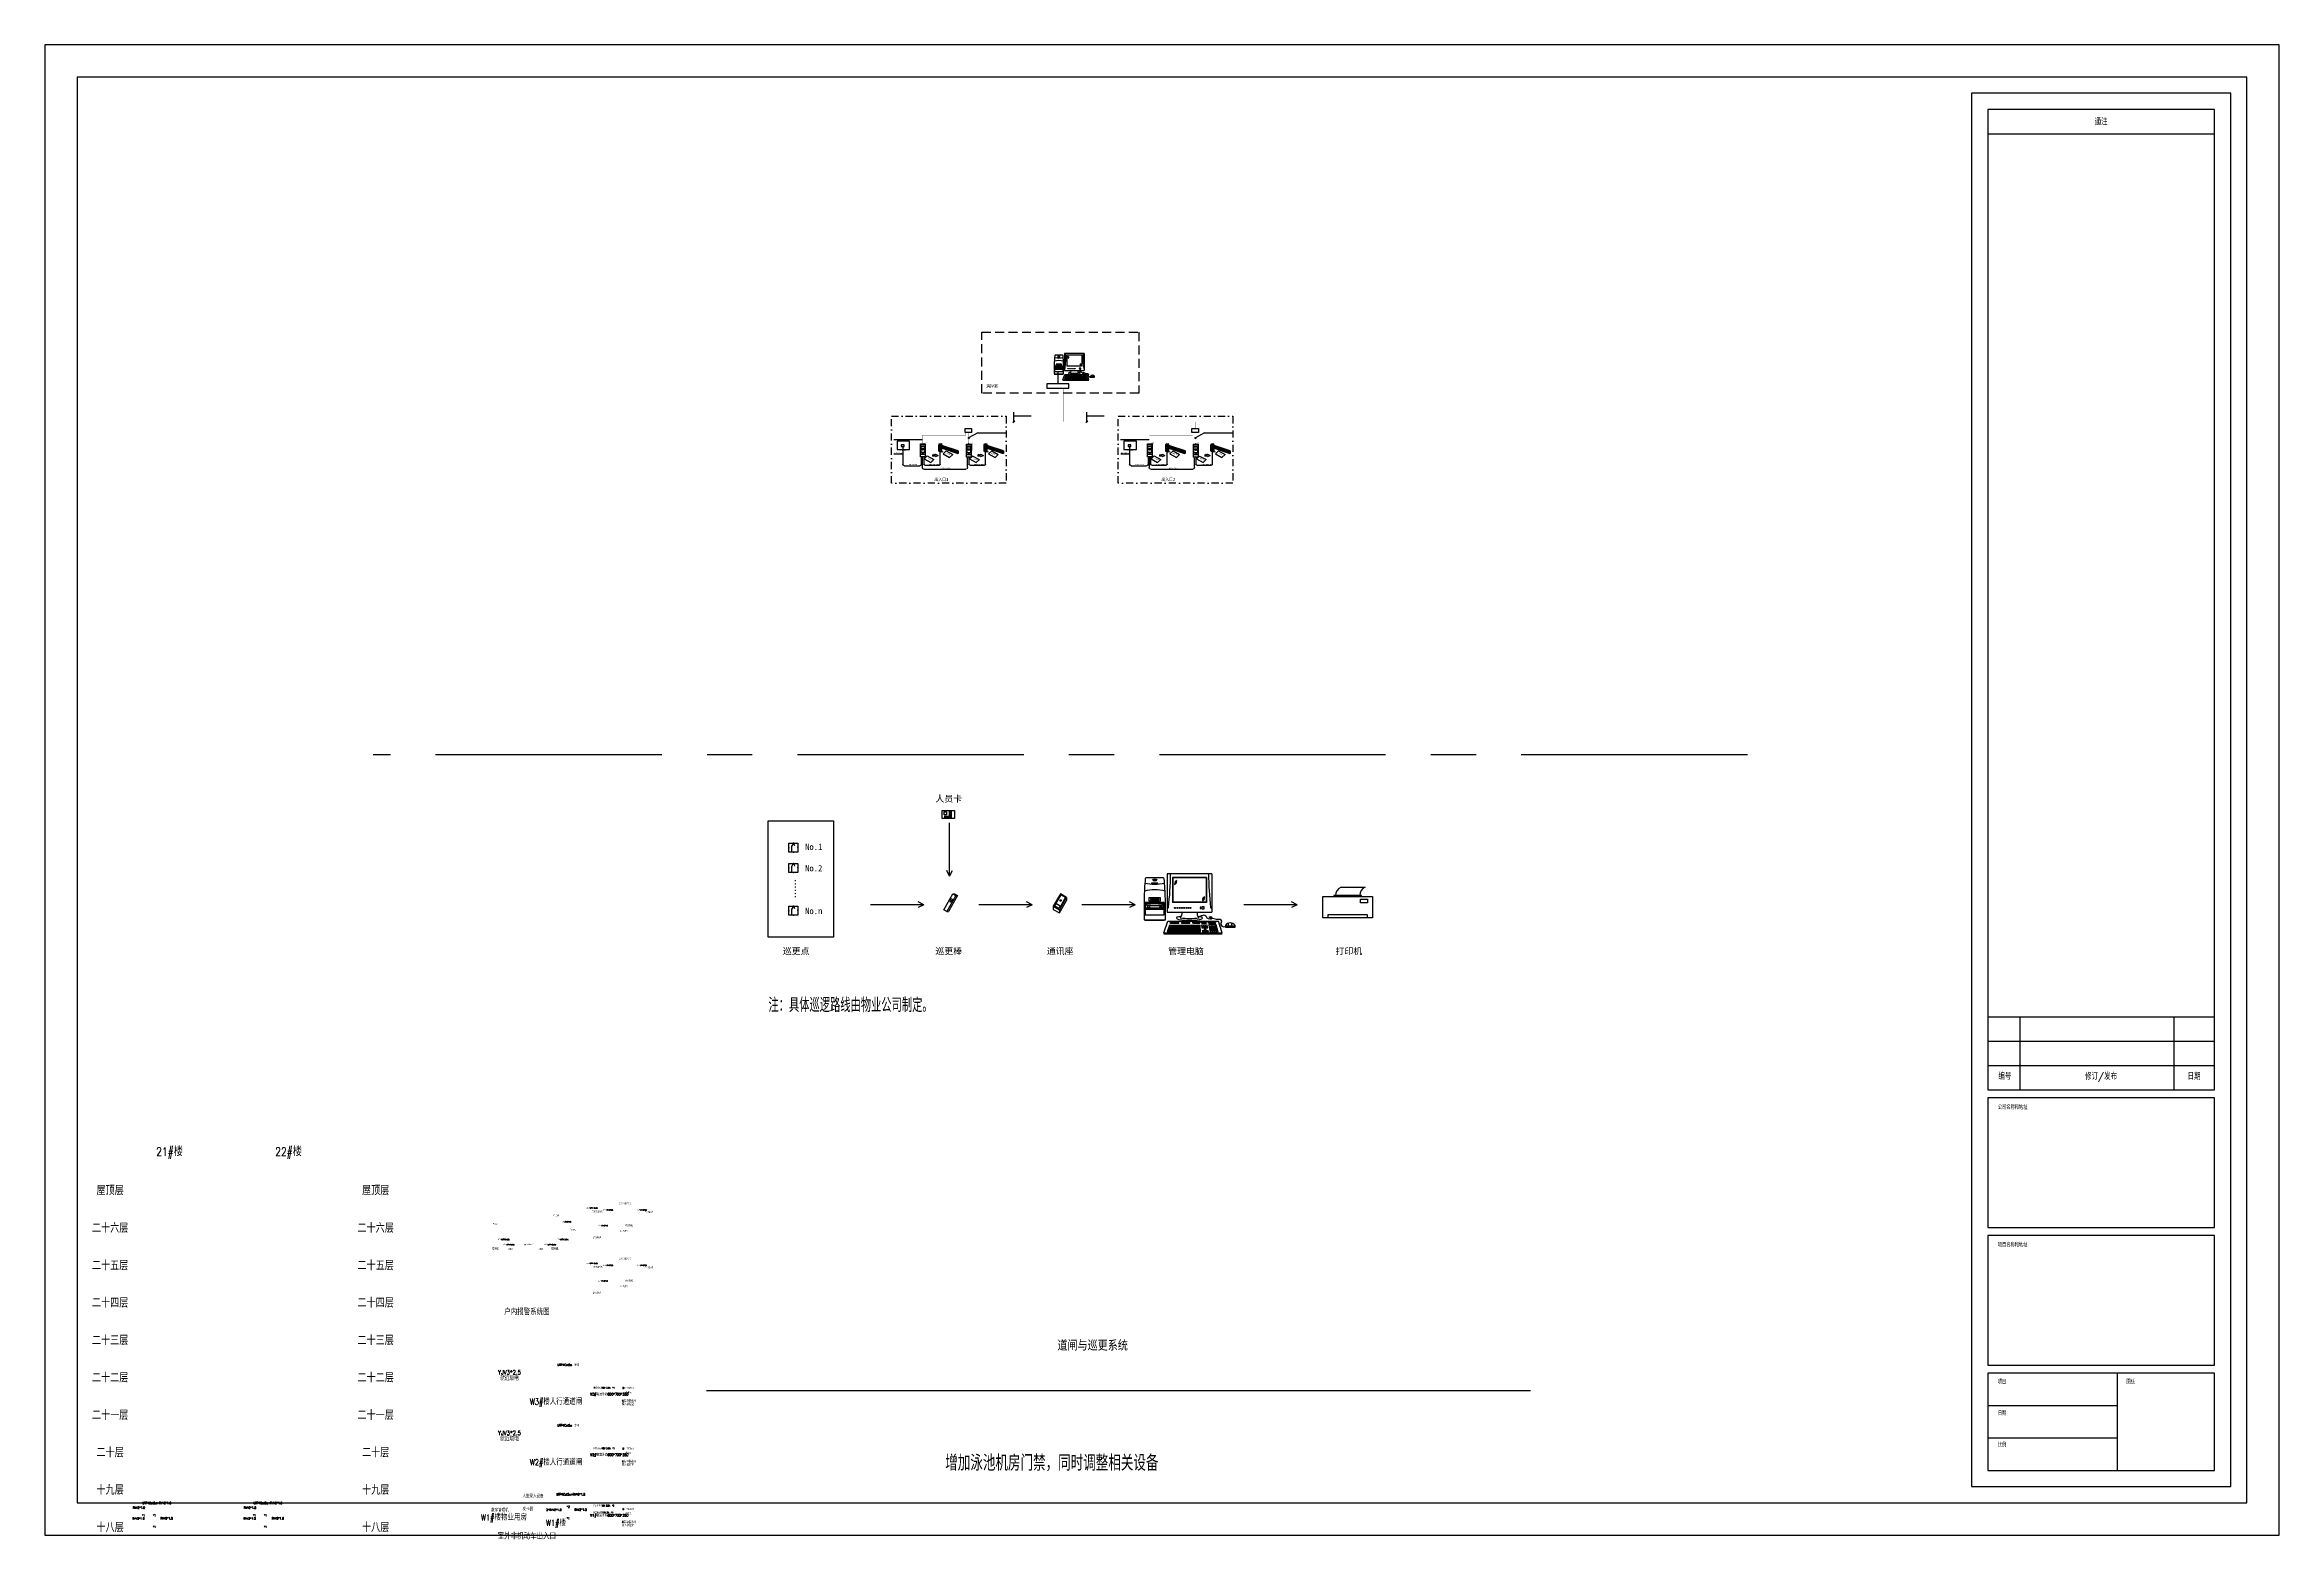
# Model space of a CAD drawing. Extents: x 2114868 to 5528286, y 1846921 to 2016792.
# Drawn here: x 3149694 to 3306542, y 1911940 to 2016792 of the extents above; entities that cross this region are included whole.
import ezdxf
from ezdxf.enums import TextEntityAlignment as Align
from ezdxf.lldxf.tags import DXFTag

# ---------------------------------------------------------------- set-up
doc = ezdxf.new("R2010")
doc.units = 0
doc.header["$LTSCALE"] = 1000
doc.header["$MEASUREMENT"] = 0
for name, pattern in [('__DASH', [0.35, 0.25, -0.1]), ('CENTER', [50.8, 31.75, -6.35, 6.35, -6.35]), ('DASHDOT', [1, 0.5, -0.25, 0, -0.25]), ('HIDDEN2', [0.1875, 0.125, -0.0625])]:
    doc.linetypes.add(name, pattern=pattern)
for name, color, linetype in [('01', 7, 'Continuous'), ('T-EQUP-LIST-PLAN', 3, 'Continuous'), ('TEL_LEAD', 3, 'Continuous'), ('WLINE1', 7, 'Continuous'), ('文字', 165, 'Continuous'), ('智能化', 7, 'Continuous'), ('标题栏', 7, 'Continuous')]:
    doc.layers.add(name, color=color, linetype=linetype)
doc.layers.add('修改（不打印）', color=6, linetype='Continuous', plot=False)
doc.layers.add('弱电', color=7, linetype='Continuous', lineweight=13)
doc.styles.add('-宋体', font='', dxfattribs={"width": 0.8})
doc.styles.add('-黑体', font='simhei.ttf', dxfattribs={"width": 0.8})
doc.styles.add('_TEL_DIM', font='SIMPLEX', dxfattribs={"width": 0.8, "height": 3.5, "bigfont": 'HZTXT'})
doc.styles.add('A', font='simhei.ttf', dxfattribs={"width": 0.9})
doc.styles.add('HZTXT', font='SIMPLEX.shx', dxfattribs={"width": 0.8, "height": 2500, "bigfont": 'HZTXT.shx'})
doc.styles.add('Roman', font='romans', dxfattribs={"bigfont": 'gbcbig.shx'})
doc.styles.get("Standard").update_dxf_attribs({"font": 'gbenor.shx', "bigfont": 'gbcbig.shx'})
doc.styles.get('-宋体').set_extended_font_data('SimSun')
tags = doc.linetypes.add('CONTINU', pattern=[2, 1, 1]).pattern_tags.tags
tags[6:7] = [DXFTag(74, 4), DXFTag(75, 0), DXFTag(340, '0'), DXFTag(46, 1.0), DXFTag(50, 0.0), DXFTag(44, 0.0), DXFTag(45, 0.0)]
tags[4:5] = [DXFTag(74, 4), DXFTag(75, 0), DXFTag(340, '0'), DXFTag(46, 1.0), DXFTag(50, 0.0), DXFTag(44, 0.0), DXFTag(45, 0.0)]

# ---------------------------------------------------------------- blocks, each defined once
blk = doc.blocks.new('Z$W@#2055')
at = {"color": 0, "linetype": 'CONTINU'}
for p, q in [((471, 1378), (53, 1378)), ((570, 1472), (570, 535)), ((703, 1381), (703, 767)), ((710, 1374), (703, 1381)), ((1539, 1381), (703, 1381)), ((710, 1374), (710, 775)), ((1531, 1374), (710, 1374)), ((800, 1279), (750, 1229)), ((800, 1266), (750, 1216)), ((800, 1254), (750, 1204)), ((803, 1319), (754, 1269)), ((803, 1307), (754, 1257)), ((803, 1294), (754, 1245)), ((1531, 1374), (1539, 1381)), ((1531, 1374), (1531, 775)), ((1539, 1381), (1539, 767)), ((1671, 1472), (1671, 535)), ((0, 861), (0, 344)), ((25, 604), (499, 604)), ((490, 763), (34, 763)), ((34, 626), (34, 763)), ((490, 626), (34, 626)), ((70, 742), (452, 742)), ((70, 694), (70, 742)), ((70, 694), (452, 694)), ((158, 856), (239, 856)), ((158, 840), (239, 840)), ((285, 856), (367, 856)), ((285, 840), (367, 840)), ((452, 694), (452, 742)), ((490, 626), (490, 763)), ((524, 344), (524, 861)), ((710, 775), (703, 767)), ((1539, 767), (703, 767)), ((1531, 775), (710, 775)), ((1489, 877), (1439, 827)), ((1489, 864), (1439, 815)), ((1489, 852), (1439, 802)), ((1492, 918), (1443, 868)), ((1492, 905), (1443, 855)), ((1492, 893), (1443, 843)), ((1539, 767), (1531, 775)), ((0, 344), (524, 344)), ((25, 344), (25, 330)), ((25, 330), (499, 330)), ((487, 20), (583, 310)), ((487, 20), (487, 0)), ((487, 20), (1928, 20)), ((487, 0), (1928, 0)), ((499, 330), (499, 344)), ((624, 213), (569, 43)), ((569, 43), (1392, 43)), ((570, 535), (1671, 535)), ((589, 83), (582, 83)), ((583, 310), (1831, 310)), ((589, 83), (1390, 83)), ((593, 116), (1388, 116)), ((604, 149), (1386, 149)), ((613, 179), (1385, 179)), ((624, 213), (1383, 213)), ((638, 83), (625, 44)), ((639, 258), (648, 285)), ((639, 258), (853, 258)), ((648, 285), (853, 285)), ((690, 213), (663, 116)), ((740, 213), (694, 45)), ((697, 258), (701, 285)), ((744, 258), (746, 285)), ((798, 213), (760, 44)), ((799, 258), (800, 285)), ((852, 212), (831, 83)), ((853, 258), (853, 285)), ((908, 213), (893, 83)), ((920, 258), (928, 285)), ((920, 258), (1129, 258)), ((928, 285), (1124, 285)), ((961, 214), (956, 83)), ((970, 258), (975, 285)), ((1021, 258), (1022, 285)), ((1023, 83), (1021, 213)), ((1077, 258), (1074, 285)), ((1083, 83), (1076, 213)), ((1129, 258), (1124, 285)), ((1146, 44), (1137, 213)), ((1208, 44), (1199, 213)), ((1202, 258), (1204, 285)), ((1202, 258), (1374, 258)), ((1204, 285), (1368, 285)), ((1256, 258), (1253, 285)), ((1269, 44), (1260, 214)), ((1319, 116), (1309, 212)), ((1318, 258), (1316, 285)), ((1330, 43), (1328, 83)), ((1374, 258), (1368, 285)), ((1392, 43), (1383, 213)), ((1409, 285), (1531, 285)), ((1411, 258), (1409, 285)), ((1411, 258), (1540, 258)), ((1555, 214), (1416, 214)), ((1416, 214), (1425, 149)), ((1421, 179), (1562, 179)), ((1425, 149), (1568, 149)), ((1433, 83), (1581, 83)), ((1433, 83), (1439, 44)), ((1439, 44), (1588, 44)), ((1457, 258), (1452, 285)), ((1465, 214), (1473, 149)), ((1478, 116), (1488, 44)), ((1478, 116), (1529, 116)), ((1500, 258), (1493, 285)), ((1523, 149), (1510, 212)), ((1541, 45), (1529, 116)), ((1540, 258), (1531, 285)), ((1568, 149), (1555, 214)), ((1587, 258), (1581, 285)), ((1581, 285), (1760, 285)), ((1588, 44), (1581, 83)), ((1587, 258), (1768, 258)), ((1597, 214), (1596, 216)), ((1779, 216), (1596, 216)), ((1597, 214), (1632, 42)), ((1604, 179), (1790, 179)), ((1610, 149), (1798, 149)), ((1617, 116), (1807, 116)), ((1623, 83), (1816, 83)), ((1634, 258), (1626, 285)), ((1632, 42), (1827, 42)), ((1646, 217), (1681, 45)), ((1683, 258), (1675, 285)), ((1735, 42), (1695, 216)), ((1729, 258), (1721, 285)), ((1783, 41), (1743, 215)), ((1768, 258), (1760, 285)), ((1827, 42), (1779, 216)), ((1928, 20), (1831, 310)), ((2243, 188), (2003, 188)), ((2243, 180), (2003, 180)), ((2083, 188), (2083, 263)), ((2163, 188), (2163, 263))]:
    blk.add_line(p, q, dxfattribs=at)
for points in [[(183, 1226), (341, 1226), (341, 1246), (183, 1246)], [(25, 466), (499, 466), (499, 771), (25, 771)], [(119, 810), (405, 810), (405, 881), (119, 881)], [(327, 818), (347, 818), (347, 827), (327, 827)], [(379, 655), (412, 655), (412, 664), (379, 664)], [(420, 655), (452, 655), (452, 664), (420, 664)], [(1400, 644), (1400, 654), (1381, 654), (1381, 644)], [(1400, 619), (1400, 628), (1381, 628), (1381, 619)], [(1482, 613), (1482, 659), (1423, 659), (1423, 613)]]:
    blk.add_lwpolyline(points, close=True, dxfattribs=at)
for points in [[(158, 856), (158, 840)], [(239, 859), (239, 856)], [(239, 836), (239, 840)], [(285, 859), (285, 856)], [(285, 836), (285, 840)], [(367, 856), (367, 840)]]:
    blk.add_lwpolyline(points, dxfattribs=at)
blk.add_lwpolyline([(2003, 188, -0.485725), (1931, 176, -0.335226), (1911, 285, 0.365014), (1899, 335, 0.164404), (1849, 351, -0.112546), (1615, 401, -0.714154), (1617, 420, -0.2074), (1661, 412, -0.661769), (1651, 361, -0.331495), (1538, 412, 0.350841), (1447, 450, 0.055363), (1376, 421)], format="xyb", dxfattribs=at)
blk.add_lwpolyline([(2243, 164), (2243, 204, 0.535184), (2003, 204), (2003, 164)], format="xyb", close=True, dxfattribs=at)
for centre, radius in [((264, 1322), 13.6), ((89, 659), 4.71), ((128, 659), 3.29), ((762, 635), 12.8), ((821, 635), 12.8), ((878, 635), 12.8), ((935, 635), 12.8), ((988, 635), 12.8), ((1047, 635), 12.8), ((1095, 635), 12.8), ((1146, 635), 12.8)]:
    blk.add_circle(centre, radius, dxfattribs=at)
for centre, radius, start, end in [((8294, 624), 8298, 174.9413, 178.3616), ((262, 2401), 1181, 258.1673, 281.8327), ((53, 1353), 24.5, 90, 174.9413), ((471, 1353), 24.5, 5.0587, 90), ((-7770, 624), 8298, 1.6384, 5.0587), ((1121, -19112), 20591, 88.4676, 91.5324), ((-7361, 1555), 8014, 353.4807, 359.4241), ((9602, 1555), 8014, 180.5759, 186.5193), ((262, -101), 1181, 77.557, 102.443), ((261, -4267), 5004, 87.8114, 92.1886), ((261, 5703), 5004, 267.8114, 272.1886), ((262, 665), 196, 83.1684, 96.8316), ((262, 1031), 196, 263.1684, 276.8316), ((566, 668), 41.6, 275.4106, 326.6479), ((1675, 668), 41.6, 213.3521, 264.5894), ((828, 485), 108, 301.775, 27.6011), ((1121, 1912), 1537, 261.1811, 278.8189), ((1413, 485), 108, 152.3989, 238.225)]:
    blk.add_arc(centre, radius, start, end, dxfattribs=at)
blk.add_ellipse((264, 1322), major_axis=(-48.1, 0), ratio=0.604651, dxfattribs=at)
blk.add_ellipse((1119, 387), major_axis=(324, 0), ratio=0.17662, start_param=2.223383, end_param=7.188238, dxfattribs=at)
at = {"layer": 'WLINE1', "color": 0, "linetype": 'CONTINU'}
for points in [[(569, 47), (569, 39), (1392, 47), (1392, 39)], [(589, 79), (589, 88), (582, 79), (582, 88)], [(589, 88), (589, 79), (1390, 88), (1390, 79)], [(593, 120), (593, 112), (1388, 120), (1388, 112)], [(604, 153), (604, 145), (1386, 153), (1386, 145)], [(613, 183), (613, 175), (1385, 183), (1385, 175)], [(639, 262), (639, 254), (853, 262), (853, 254)], [(920, 262), (920, 254), (1129, 262), (1129, 254)], [(1202, 262), (1202, 254), (1374, 262), (1374, 254)], [(1411, 262), (1411, 254), (1540, 262), (1540, 254)], [(1421, 183), (1421, 175), (1562, 183), (1562, 175)], [(1425, 153), (1425, 145), (1568, 153), (1568, 145)], [(1439, 48), (1439, 40), (1588, 48), (1588, 40)], [(1482, 88), (1482, 79), (1535, 88), (1535, 79)], [(1587, 262), (1587, 254), (1768, 262), (1768, 254)], [(1604, 183), (1604, 175), (1790, 183), (1790, 175)], [(1610, 153), (1610, 145), (1798, 153), (1798, 145)], [(1617, 120), (1617, 112), (1807, 120), (1807, 112)], [(1623, 88), (1623, 79), (1816, 88), (1816, 79)], [(1632, 46), (1632, 38), (1827, 46), (1827, 38)]]:
    blk.add_trace(points, dxfattribs=at)
blk = doc.blocks.new('路标')
for p, q in [((-540, 610), (-540, 370)), ((-540, 610), (0, 610)), ((-540, 390), (0, 390)), ((0, 745), (526, 500)), ((0, 610), (0, 745)), ((0, 255), (526, 500)), ((0, 390), (0, 255))]:
    blk.add_line(p, q)
blk = doc.blocks.new('8487')
at = {"layer": '01'}
for points in [[(125367948, 82160706), (125366492, 82161332), (125366492, 82159908)], [(125366492, 82157803), (125366492, 82155698), (125372253, 82158856), (125370100, 82159781)], [(125374911, 82156102), (125374911, 82157713), (125374406, 82157930), (125366492, 82153593), (125366492, 82151488)], [(125374911, 82151892), (125374911, 82153997), (125366492, 82149383), (125366492, 82147278)], [(125374911, 82147682), (125374911, 82149787), (125366492, 82145173), (125366492, 82143068)], [(125374911, 82143472), (125374911, 82145577), (125366492, 82140963), (125366492, 82138858)], [(125366530, 82136774), (125368683, 82135849), (125374911, 82139263), (125374911, 82141368)], [(125370836, 82134924), (125372988, 82133999), (125374911, 82135053), (125374911, 82137158)]]:
    blk.add_hatch(color=256, dxfattribs=at).paths.add_polyline_path(points)
for p, q in [((125365284, 82162408), (125365481, 82162526)), ((125365284, 82162408), (125376564, 82157397)), ((125365284, 82162408), (125365284, 82161851)), ((125365284, 82161851), (125376564, 82157003)), ((125365481, 82167229), (125365481, 82162423)), ((125365481, 82162423), (125376662, 82157456)), ((125365481, 82161766), (125365481, 82136836)), ((125365481, 82136836), (125376564, 82132124)), ((125365954, 82162213), (125365954, 82166372)), ((125365954, 82137022), (125365954, 82161563)), ((125365954, 82137022), (125376564, 82132462)), ((125369941, 82169733), (125366002, 82167592)), ((125366492, 82161974), (125366492, 82165630)), ((125366492, 82136791), (125366492, 82161332)), ((125367948, 82160706), (125366492, 82159908)), ((125370100, 82159781), (125366492, 82157803)), ((125372253, 82158856), (125366492, 82155698)), ((125374406, 82157930), (125366492, 82153593)), ((125374911, 82156102), (125366492, 82151488)), ((125374911, 82153997), (125366492, 82149383)), ((125374911, 82151892), (125366492, 82147278)), ((125374911, 82149787), (125366492, 82145173)), ((125374911, 82147682), (125366492, 82143068)), ((125374911, 82145577), (125366492, 82140963)), ((125374911, 82143472), (125366492, 82138858)), ((125374911, 82141368), (125366530, 82136774)), ((125371143, 82170028), (125366564, 82167538)), ((125371378, 82170094), (125367030, 82167730)), ((125372886, 82170086), (125368307, 82167596)), ((125374911, 82139263), (125368683, 82135849)), ((125373126, 82170129), (125368757, 82167754)), ((125374911, 82137158), (125370836, 82134924)), ((125374911, 82135053), (125372988, 82133999)), ((125379146, 82167542), (125374567, 82165052)), ((125379279, 82167338), (125374700, 82164848)), ((125374911, 82158234), (125374911, 82162291)), ((125374911, 82133172), (125374911, 82157713)), ((125375629, 82157915), (125375629, 82162491)), ((125375629, 82132864), (125375629, 82157405)), ((125380323, 82166249), (125375744, 82163760)), ((125380436, 82166034), (125375857, 82163544)), ((125376562, 82132463), (125381050, 82135179)), ((125381051, 82164958), (125376564, 82162519)), ((125376564, 82157500), (125376564, 82162519)), ((125376564, 82132124), (125376564, 82157003)), ((125376564, 82157003), (125376735, 82156929)), ((125376564, 82132124), (125381050, 82134858)), ((125376626, 82157335), (125376673, 82157335)), ((125381051, 82160074), (125376662, 82157456)), ((125376735, 82157272), (125381222, 82159949)), ((125376735, 82156929), (125381222, 82159606)), ((125376735, 82157272), (125376735, 82156929)), ((125381050, 82134858), (125381051, 82159513)), ((125381051, 82160074), (125381051, 82164958)), ((125458587, 82138224), (125381051, 82163463)), ((125458037, 82137735), (125381051, 82162887)), ((125458037, 82136124), (125381051, 82161353)), ((125381113, 82160012), (125381160, 82160012)), ((125381222, 82159949), (125381222, 82159606)), ((125382051, 82161025), (125381557, 82162721)), ((125384674, 82160167), (125384180, 82161863)), ((125387298, 82159308), (125386803, 82161004)), ((125389921, 82158449), (125389427, 82160145)), ((125424024, 82147286), (125423530, 82148982)), ((125426647, 82146428), (125426153, 82148124)), ((125429271, 82145569), (125428776, 82147265)), ((125434517, 82143851), (125434023, 82145548)), ((125439764, 82142134), (125439270, 82143830)), ((125442387, 82141275), (125441893, 82142971)), ((125445011, 82140417), (125444516, 82142113)), ((125447275, 82139657), (125446781, 82141353)), ((125447634, 82139558), (125447140, 82141254)), ((125449899, 82138798), (125449405, 82140494)), ((125450257, 82138699), (125449763, 82140395)), ((125452522, 82137939), (125452028, 82139635)), ((125452881, 82137841), (125452386, 82139537)), ((125458037, 82137735), (125458587, 82138224)), ((125458037, 82137735), (125458037, 82136124)), ((125458037, 82136124), (125458587, 82136614)), ((125458587, 82138224), (125458587, 82136614))]:
    blk.add_line(p, q)
at = {"color": 30}
for p, q in [((125395168, 82156732), (125394673, 82158428)), ((125397791, 82155873), (125397297, 82157569)), ((125400414, 82155015), (125399920, 82156711)), ((125403037, 82154156), (125402543, 82155852)), ((125405661, 82153297), (125405167, 82154993)), ((125408284, 82152438), (125407790, 82154135)), ((125410907, 82151580), (125410413, 82153276)), ((125413531, 82150721), (125413037, 82152417)), ((125416154, 82149862), (125415660, 82151558)), ((125418777, 82149004), (125418283, 82150700)), ((125421401, 82148145), (125420907, 82149841)), ((125431894, 82144710), (125431400, 82146406)), ((125437141, 82142993), (125436646, 82144689))]:
    blk.add_line(p, q, dxfattribs=at)
for centre, major_axis, ratio, start_param, end_param in [((125366652, 82166689), (-1123, 662), 0.57199343, -1.171609516, 0.175182297), ((125366982, 82165915), (-993, 546), 0.56275621, -1.175292655, 0.150277778), ((125367305, 82165244), (-763, 522), 0.550663536, -1.03018039, 0.280098225), ((125366623, 82167781), (-2, 250), 0.999999953, 2.897405641, 3.917323312), ((125368308, 82166827), (-1577, 678), 0.418181831, -1.392655612, -0.165698659), ((125366950, 82166946), (-7, 312), 0.99999995, 2.906139702, 3.813759929), ((125368402, 82166029), (-1333, 573), 0.419354852, -1.359809304, -0.210652753), ((125367227, 82166241), (-3, 374), 0.999999954, 2.948923723, 3.749361307), ((125368490, 82165347), (-1133, 487), 0.417721532, -1.323614459, -0.249839485), ((125368388, 82167832), (1, 250), 0.999999954, 2.813852798, 3.835201153), ((125368455, 82166992), (4, 312), 0.999999958, 2.838996916, 3.796540933), ((125368521, 82166282), (-3, 374), 0.999999951, 2.832366237, 3.716409973), ((125371422, 82166032), (-3103, 1334), 0.415770774, 3.387616841, 6.037161154), ((125371119, 82165328), (-2960, 1023), 0.377750368, 3.421673664, 5.820976922), ((125370856, 82164715), (-2612, 906), 0.366034715, 3.463094529, 5.780003908), ((125371231, 82169179), (-1290, 555), 0.555555573, -1.270347743, 0.000000026), ((125371202, 82170270), (-2, 250), 0.999999952, 2.897313926, 3.917231598), ((125372887, 82169316), (-1577, 678), 0.418181831, -1.392655612, -0.16569866), ((125372967, 82170322), (1, 250), 0.999999954, 2.81595668, 3.837305035), ((125376001, 82168521), (-3103, 1334), 0.415770774, 3.387616841, 6.037161154), ((125373808, 82164223), (1, 374), 0.999999955, 1.750110304, 2.634154036), ((125374381, 82164691), (-4, 312), 0.999999954, 1.674447962, 2.631991982), ((125374669, 82163255), (8, 374), 0.999999955, 1.733957207, 2.534394794), ((125374816, 82165070), (6, 250), 0.999999955, 1.665050716, 2.686399073), ((125375384, 82163566), (-6, 312), 0.999999951, 1.616321067, 2.523941288), ((125375993, 82163753), (-2, 250), 0.999999954, 1.537240989, 2.557158658), ((125376626, 82157397), (-3.1, 62.3), 0.999999959, 1.520579775, 3.091376102), ((125376673, 82157272), (-0.4, 62.4), 0.999999952, 4.706336463, 6.277132786), ((125377868, 82166729), (-4, 250), 0.999999953, 1.62136654, 2.642714894), ((125380572, 82166243), (5, 250), 0.999999955, 1.564724868, 2.584642537), ((125381113, 82160074), (0.2, 62.4), 0.999999951, 1.574666039, 3.145462364), ((125381160, 82159949), (0.2, 62.4), 0.999999951, -1.566926614, 0.00386971)]:
    blk.add_ellipse(centre, major_axis=major_axis, ratio=ratio, start_param=start_param, end_param=end_param)
at = {"extrusion": (0, 0, -1)}
for centre, major_axis, ratio, start_param, end_param in [((125373150, 82163557), (-1133, 487), 0.417721532, 1.817978161, 2.891753134), ((125373718, 82163989), (-1333, 573), 0.419354852, 1.781783316, 2.930939868), ((125373891, 82162625), (-981, 597), 0.513908371, 1.840292629, 2.713330748), ((125374142, 82164319), (-1577, 678), 0.418181832, 1.748937007, 2.975893959), ((125374603, 82162895), (-918, 773), 0.59611921, 1.735256681, 2.724283456), ((125375228, 82162968), (-1335, 452), 0.554723056, 1.867120347, 3.137468116), ((125378721, 82166809), (-1577, 678), 0.418181831, 1.748937008, 2.975893961), ((125379760, 82165513), (-1290, 555), 0.555555573, 1.871244857, 3.141592626)]:
    blk.add_ellipse(centre, major_axis=major_axis, ratio=ratio, start_param=start_param, end_param=end_param, dxfattribs=at)
at = {"color": 30}
for points in [[(125381557, 82162721), (125382051, 82161025), (125384180, 82161863), (125384674, 82160167)], [(125386803, 82161004), (125387298, 82159308), (125389427, 82160145), (125389921, 82158449)], [(125392050, 82159287), (125392544, 82157591), (125394673, 82158428), (125395168, 82156732)], [(125397297, 82157569), (125397791, 82155873), (125399920, 82156711), (125400414, 82155015)], [(125402543, 82155852), (125403037, 82154156), (125405167, 82154993), (125405661, 82153297)], [(125407790, 82154135), (125408284, 82152438), (125410413, 82153276), (125410907, 82151580)], [(125413037, 82152417), (125413531, 82150721), (125415660, 82151558), (125416154, 82149862)], [(125418283, 82150700), (125418777, 82149004), (125420907, 82149841), (125421401, 82148145)], [(125423530, 82148982), (125424024, 82147286), (125426153, 82148124), (125426647, 82146428)], [(125428776, 82147265), (125429271, 82145569), (125431400, 82146406), (125431894, 82144710)], [(125434023, 82145548), (125434517, 82143851), (125436646, 82144689), (125437141, 82142993)], [(125439270, 82143830), (125439764, 82142134), (125441893, 82142971), (125442387, 82141275)], [(125444516, 82142113), (125445011, 82140417), (125447140, 82141254), (125447634, 82139558)], [(125449405, 82140494), (125449899, 82138798), (125452028, 82139635), (125452522, 82137939)], [(125449763, 82140395), (125450257, 82138699), (125452386, 82139537), (125452881, 82137841)], [(125455010, 82138678), (125455504, 82136982), (125457633, 82137819), (125458127, 82136123)]]:
    blk.add_solid(points, dxfattribs=at)
at = {"layer": 'Defpoints', "color": 0, "linetype": 'ByBlock'}
blk.add_point((125368632, 82166735), dxfattribs=at)
blk = doc.blocks.new('A$C579C4AC3')
at = {"lineweight": -2}
h = blk.add_hatch(dxfattribs=at)
h.set_pattern_fill('ANGLE', color=0)
h.set_pattern_definition([(0, (0, 0), (0, 6.985), [5.08, -1.905]), (90, (0, 0), (-6.985, 4e-16), [5.08, -1.905])])
h.paths.add_polyline_path([(303, 144, 1), (305, 144, 1)])
at = {"color": 0, "lineweight": -2}
for p, q in [((276, 215), (274, 217)), ((276, 186), (274, 184)), ((274, 184), (335, 184)), ((279, 181), (274, 184)), ((274, 83), (279, 110)), ((274, 83), (335, 83)), ((279, 110), (279, 181)), ((329, 181), (279, 181)), ((279, 110), (329, 110)), ((293, 89), (313, 103)), ((294, 97), (304, 104)), ((296, 146), (299, 148)), ((296, 147), (298, 148)), ((296, 140), (299, 141)), ((296, 141), (298, 141)), ((297, 146), (299, 147)), ((297, 139), (299, 140)), ((301, 89), (311, 96)), ((310, 146), (312, 148)), ((310, 147), (311, 148)), ((310, 140), (312, 141)), ((310, 141), (311, 141)), ((311, 146), (312, 147)), ((311, 139), (312, 140)), ((329, 181), (335, 184)), ((329, 110), (329, 181)), ((335, 83), (329, 110)), ((333, 215), (335, 217)), ((333, 186), (335, 184))]:
    blk.add_line(p, q, dxfattribs=at)
for points in [[(274, 217), (335, 217), (334, 48), (273, 48)], [(276, 215), (333, 215), (333, 186), (276, 186)], [(294, 150), (315, 150), (315, 138), (294, 138)], [(294, 149), (314, 149), (314, 138), (294, 138)]]:
    blk.add_lwpolyline(points, close=True, dxfattribs=at)
for points in [[(319, 150), (319, 150), (289, 150), (289, 150)], [(293, 155), (315, 155)]]:
    blk.add_lwpolyline(points, dxfattribs=at)
for radius in [3.77, 3.09, 1.04]:
    blk.add_circle((304, 144), radius, dxfattribs=at)
for centre, start, end in [((294, 150), 101.8525, 183.5117), ((314, 150), 356.4883, 78.1475)]:
    blk.add_arc(centre, 4.91, start, end, dxfattribs=at)
at = {"layer": '文字', "color": 1, "lineweight": 0, "char_height": 4.8, "attachment_point": 1, "rotation": 0}
for s, insert in [('{\\fSimHei|b0|i0|c134|p49;剩余车位：888位}', (279, 199)), ('{\\fSimHei|b0|i0|c134|p49;川A88888}', (291, 209))]:
    blk.add_mtext(s, dxfattribs=dict(at, insert=insert))
blk = doc.blocks.new('通讯底座')
at = {"layer": '智能化'}
for p, q in [((-285, 314), (-285, 164)), ((-285, 164), (0, 0)), ((0, 0), (333, 577)), ((0, 150), (0, 0)), ((333, 727), (333, 577))]:
    blk.add_line(p, q, dxfattribs=at)
for points in [[(333, 727), (48, 891), (-285, 314), (0, 150)], [(-145, 437), (36, 332), (-34, 211), (-215, 316)], [(292, 716), (59, 850), (-171, 452), (62, 317)], [(52, 626), (102, 598), (69, 541), (19, 570)]]:
    blk.add_lwpolyline(points, close=True, dxfattribs=at)
blk = doc.blocks.new('巡更棒')
at = {"layer": '智能化'}
for p, q in [((-163, 862), (-92, 903)), ((-144, 867), (-91, 898)), ((-92, 903), (70, 903)), ((-91, 898), (52, 898)), ((-1, 867), (52, 898)), ((0, 862), (70, 903)), ((0, 0), (70, 41)), ((70, 903), (70, 41))]:
    blk.add_line(p, q, dxfattribs=at)
for points in [[(-163, 862), (0, 862), (0, 0), (-163, 0)], [(-131, 628), (-31, 628), (-31, 537), (-131, 537)]]:
    blk.add_lwpolyline(points, close=True, dxfattribs=at)
blk.add_lwpolyline([(-144, 867), (-1, 867)], dxfattribs=at)
blk.add_circle((-81, 481), 12.7, dxfattribs=at)
blk = doc.blocks.new('人员卡')
at = {"layer": '智能化'}
for p, q in [((-194, 106), (166, 106)), ((-194, 56), (166, 56)), ((15, 306), (166, 306)), ((15, 256), (166, 256)), ((15, 206), (166, 206)), ((15, 156), (166, 156))]:
    blk.add_line(p, q, dxfattribs=at)
for points in [[(-285, 374), (285, 374), (285, 0), (-285, 0)], [(-194, 311), (-84, 311), (-84, 168), (-194, 168)]]:
    blk.add_lwpolyline(points, close=True, dxfattribs=at)
blk = doc.blocks.new('打印机')
at = {"layer": '智能化'}
for p, q in [((-565, 1051), (565, 1051)), ((-310, 1441), (820, 1441))]:
    blk.add_line(p, q, dxfattribs=at)
for points in [[(-652, 1002), (652, 1002), (652, 1051), (-652, 1051)], [(-1158, 1002), (1158, 1002), (1158, 0), (-1158, 0)], [(-909, 159), (909, 159), (909, 0), (-909, 0)], [(595, 877), (933, 877), (933, 709), (595, 709)]]:
    blk.add_lwpolyline(points, close=True, dxfattribs=at)
for centre in [(-156, 1062), (974, 1062)]:
    blk.add_arc(centre, 409, 112.18934, 181.6205, dxfattribs=at)
blk = doc.blocks.new('$Equip$00002618')
at = {"layer": '智能化', "color": 0}
for p, q in [((-0.5, -0.5), (-0.5, 0.5)), ((-0.5, 0.5), (0.5, 0.5)), ((-0.17, -0.43), (-0.17, 0.21)), ((0.5, 0.5), (0.5, -0.5)), ((0.5, -0.5), (-0.5, -0.5))]:
    blk.add_line(p, q, dxfattribs=at)
at = {"layer": '智能化', "color": 0, "const_width": 0.05}
blk.add_lwpolyline([(-0.5, 0.5), (0.5, 0.5), (0.5, -0.5), (-0.5, -0.5), (-0.5, 0.5), (0.5, 0.5)], dxfattribs=at)
at = {"layer": '智能化', "color": 0}
blk.add_arc((0, 0.21), 0.168, 0, 180, dxfattribs=at)
for p in [(-0.5, 0), (0, 0.5), (0.5, 0.05), (0, -0.5)]:
    blk.add_point(p, dxfattribs=at)
at = {"layer": '智能化', "color": 0, "style": '_TEL_DIM', "flags": 1}
blk.add_attdef('A', text='', height=0.000025, dxfattribs=at).set_placement((0, 0), align=Align.MIDDLE_CENTER)
blk = doc.blocks.new('Architectural 标题栏')
for p, q in [((34.5, 23), (0, 23)), ((0, 23), (0, 0)), ((34.5, 0), (34.5, 23)), ((34, 22.5), (0.5, 22.5)), ((0.5, 22.5), (0.5, 0.5)), ((34, 0.5), (34, 22.5)), ((33.75, 22.25), (29.75, 22.25)), ((29.75, 22.25), (29.75, 0.75)), ((33.75, 0.75), (33.75, 22.25)), ((33.5, 22), (30, 22)), ((30, 22), (30, 6.875)), ((33.5, 6.875), (33.5, 22)), ((30, 21.625), (33.5, 21.625)), ((30, 8), (33.5, 8)), ((30.5, 6.875), (30.5, 8)), ((32.875, 6.875), (32.875, 8)), ((30, 7.625), (33.5, 7.625)), ((30, 7.25), (33.5, 7.25)), ((30, 6.875), (33.5, 6.875)), ((33.5, 6.75), (30, 6.75)), ((30, 6.75), (30, 4.75)), ((33.5, 4.75), (33.5, 6.75)), ((30, 4.75), (33.5, 4.75)), ((33.5, 4.625), (30, 4.625)), ((30, 4.625), (30, 2.625)), ((33.5, 2.625), (33.5, 4.625)), ((30, 2.625), (33.5, 2.625)), ((33.5, 2.5), (30, 2.5)), ((30, 2.5), (30, 1)), ((32, 1), (32, 2.5)), ((33.5, 1), (33.5, 2.5)), ((30, 2), (32, 2)), ((30, 1.5), (32, 1.5)), ((29.75, 0.75), (33.75, 0.75)), ((30, 1), (33.5, 1)), ((0.5, 0.5), (34, 0.5)), ((0, 0), (34.5, 0))]:
    blk.add_line(p, q)
at = {"style": 'Roman'}
for s, p in [('通注', (31.7483, 21.8078)), ('编号', (30.2636, 7.0784)), ('修订/发布', (31.7483, 7.0784)), ('日期', (33.1838, 7.0784))]:
    blk.add_text(s, height=0.1, dxfattribs=at).set_placement(p, align=Align.MIDDLE_CENTER)
for s, p in [('公司名称和地址', (30.1554, 6.5711)), ('项目名称和地址', (30.1554, 4.4461)), ('项目', (30.1554, 2.3346)), ('图纸', (32.1399, 2.3346)), ('日期', (30.1554, 1.8489)), ('比例', (30.1554, 1.3632))]:
    blk.add_text(s, height=0.065, dxfattribs=at).set_placement(p)
at = {"color": 0, "style": 'Roman', "flags": 8}
for tag, p in [('FNAME', (-0.05, 6)), ('REVDATE', (-0.05, 3)), ('USER', (-0.05, 0))]:
    blk.add_attdef(tag, p, '', height=0.15, rotation=90, dxfattribs=at)

msp = doc.modelspace()

# ---------------------------------------------------------------- hatches: boundary and pattern name
at = {"layer": '智能化'}
h = msp.add_hatch(color=256, dxfattribs=at)
h.dxf.hatch_style = 1
edge = h.paths.add_edge_path()
edge.add_arc((3202379, 1958145), 50.5, 0, 360)
h = msp.add_hatch(color=256, dxfattribs=at)
h.dxf.hatch_style = 1
edge = h.paths.add_edge_path()
edge.add_arc((3202379, 1957920), 50.5, 0, 360)
h = msp.add_hatch(color=256, dxfattribs=at)
h.dxf.hatch_style = 1
edge = h.paths.add_edge_path()
edge.add_arc((3202379, 1957695), 50.5, 0, 360)
h = msp.add_hatch(color=256, dxfattribs=at)
h.dxf.hatch_style = 1
edge = h.paths.add_edge_path()
edge.add_arc((3202379, 1957470), 50.5, 0, 360)
h = msp.add_hatch(color=256, dxfattribs=at)
h.dxf.hatch_style = 1
edge = h.paths.add_edge_path()
edge.add_arc((3202379, 1957245), 50.5, 0, 360)
h = msp.add_hatch(color=256, dxfattribs=at)
h.dxf.hatch_style = 1
edge = h.paths.add_edge_path()
edge.add_arc((3202379, 1957020), 50.5, 0, 360)

# ---------------------------------------------------------------- linework, layer by layer
at = {"layer": '修改（不打印）', "color": 242, "true_color": 0xcd2027}
msp.add_line((3196145, 1922387), (3253983, 1922387), dxfattribs=at)
at = {"layer": '智能化', "color": 3}
msp.add_line((3220833, 1993009, 44979), (3220833, 1993879, 44979), dxfattribs=at)
at = {"layer": '智能化'}
for p, q in [((3221572, 1993009, 44979), (3220030, 1993009, 44979)), ((3220030, 1993009, 44979), (3220030, 1992706, 44979)), ((3220030, 1992706, 44979), (3221572, 1992706, 44979)), ((3221572, 1992706, 44979), (3221572, 1993009, 44979)), ((3217640, 1990288), (3217778, 1990417)), ((3217709, 1990352), (3217709, 1991008)), ((3217709, 1990746), (3218933, 1990746)), ((3222776, 1990288), (3222914, 1990417)), ((3222845, 1990352), (3222845, 1991008)), ((3222845, 1990746), (3224069, 1990746)), ((3209288, 1989098, 182), (3211305, 1989097, -1044)), ((3215183, 1989562, -44041), (3217200, 1989561, -45267)), ((3225211, 1989098, 182), (3227228, 1989097, -1044)), ((3231105, 1989562, -44041), (3233122, 1989561, -45267)), ((3211367, 1987893, -1044), (3211542, 1987823, -1044)), ((3212766, 1988200, -1044), (3212640, 1988247, -1044)), ((3214566, 1988786, -1044), (3214472, 1988737, -1044)), ((3214544, 1987893, -1044), (3214719, 1987823, -1044)), ((3215943, 1988200, -1044), (3215817, 1988247, -1044)), ((3227290, 1987893, -1044), (3227465, 1987823, -1044)), ((3228689, 1988200, -1044), (3228563, 1988247, -1044)), ((3230488, 1988786, -1044), (3230395, 1988737, -1044)), ((3230466, 1987893, -1044), (3230641, 1987823, -1044)), ((3231865, 1988200, -1044), (3231739, 1988247, -1044)), ((3213212, 1958464), (3213212, 1962210)), ((3213212, 1958464), (3213015, 1958864)), ((3213212, 1958464), (3213409, 1958864)), ((3211405, 1956453), (3207659, 1956453)), ((3211405, 1956453), (3211004, 1956650)), ((3211405, 1956453), (3211004, 1956256)), ((3219015, 1956453), (3215269, 1956453)), ((3219015, 1956453), (3218615, 1956650)), ((3219015, 1956453), (3218615, 1956256)), ((3226237, 1956453), (3222491, 1956453)), ((3226237, 1956453), (3225837, 1956650)), ((3226237, 1956453), (3225837, 1956256)), ((3237616, 1956453), (3233870, 1956453)), ((3237616, 1956453), (3237216, 1956650)), ((3237616, 1956453), (3237216, 1956256))]:
    msp.add_line(p, q, dxfattribs=at)
at = {"layer": '智能化', "color": 1, "ltscale": 20}
for p, q in [((3210397, 1988980, -1044), (3209525, 1988980, -1044)), ((3209525, 1988980, -1044), (3209525, 1988391, -1044)), ((3210397, 1988391, -1044), (3210397, 1988980, -1044)), ((3226319, 1988980, -1044), (3225447, 1988980, -1044)), ((3225447, 1988980, -1044), (3225447, 1988391, -1044)), ((3226319, 1988391, -1044), (3226319, 1988980, -1044)), ((3209525, 1988391, -1044), (3210397, 1988391, -1044)), ((3225447, 1988391, -1044), (3226319, 1988391, -1044))]:
    msp.add_line(p, q, dxfattribs=at)
at = {"layer": '智能化', "color": 2}
for p, q in [((3214489, 1989239, -44979), (3214597, 1989175, -44979)), ((3215183, 1989562, -44041), (3214541, 1989209, -1044)), ((3230411, 1989239, -44979), (3230519, 1989175, -44979)), ((3231105, 1989562, -44041), (3230463, 1989209, -1044))]:
    msp.add_line(p, q, dxfattribs=at)
at = {"layer": '智能化', "color": 1}
for p, q in [((3209301, 1988099, -1044), (3209918, 1988099, -1044)), ((3210017, 1988719, -1044), (3209819, 1988719, -1044)), ((3209819, 1988719, -1044), (3209819, 1988594, -1044)), ((3209819, 1988594, -1044), (3210017, 1988594, -1044)), ((3209918, 1988594, -1044), (3209918, 1987372, -1044)), ((3210017, 1988594, -1044), (3210017, 1988719, -1044)), ((3211239, 1987372, -1044), (3211239, 1987875, -1044)), ((3211290, 1987879, 43935), (3211290, 1987130, 43935)), ((3211390, 1987884, -1044), (3211390, 1987372, -1044)), ((3211472, 1987290, -1044), (3212473, 1987290, -1044)), ((3212555, 1987372, -1044), (3212555, 1988244, -1044)), ((3212677, 1988489, -3213), (3213784, 1988127, -2129)), ((3212677, 1988479, -2129), (3213783, 1988117, -1044)), ((3214469, 1987130, 43935), (3214469, 1987849, -1044)), ((3214566, 1987884, -1044), (3214566, 1987372, -1044)), ((3214648, 1987290, -1044), (3215650, 1987290, -1044)), ((3215732, 1987372, -1044), (3215732, 1988244, -1044)), ((3215853, 1988479, -2129), (3216960, 1988117, -1044)), ((3215854, 1988489, -3213), (3216960, 1988127, -2129)), ((3225223, 1988099, -1044), (3225840, 1988099, -1044)), ((3225939, 1988719, -1044), (3225741, 1988719, -1044)), ((3225741, 1988719, -1044), (3225741, 1988594, -1044)), ((3225741, 1988594, -1044), (3225939, 1988594, -1044)), ((3225840, 1988594, -1044), (3225840, 1987372, -1044)), ((3225939, 1988594, -1044), (3225939, 1988719, -1044)), ((3227161, 1987372, -1044), (3227161, 1987875, -1044)), ((3227213, 1987879, 43935), (3227213, 1987130, 43935)), ((3227312, 1987884, -1044), (3227312, 1987372, -1044)), ((3227394, 1987290, -1044), (3228396, 1987290, -1044)), ((3228478, 1987372, -1044), (3228478, 1988244, -1044)), ((3228599, 1988479, -2129), (3229706, 1988117, -1044)), ((3228600, 1988489, -3213), (3229706, 1988127, -2129)), ((3230391, 1987130, 43935), (3230391, 1987849, -1044)), ((3230488, 1987884, -1044), (3230488, 1987372, -1044)), ((3230570, 1987290, -1044), (3231572, 1987290, -1044)), ((3231654, 1987372, -1044), (3231654, 1988244, -1044)), ((3231776, 1988489, -3213), (3232882, 1988127, -2129)), ((3231776, 1988479, -2129), (3232882, 1988117, -1044)), ((3210037, 1987253, -1044), (3211120, 1987253, -1044)), ((3211409, 1987011, 43935), (3214350, 1987011, 43935)), ((3225959, 1987253, -1044), (3227042, 1987253, -1044)), ((3227331, 1987011, 43935), (3230273, 1987011, 43935))]:
    msp.add_line(p, q, dxfattribs=at)
at = {"layer": '智能化', "lineweight": 30}
for p, q in [((3211647, 1987939, -1044), (3211425, 1987730, -1044)), ((3211425, 1987730, -1044), (3211882, 1987480, -1044)), ((3211647, 1987939, -1044), (3212103, 1987688, -1044)), ((3212104, 1987688, -1044), (3211882, 1987480, -1044)), ((3212971, 1988298, -1044), (3212750, 1988090, -1044)), ((3212750, 1988090, -1044), (3213207, 1987840, -1044)), ((3212971, 1988298, -1044), (3213428, 1988047, -1044)), ((3213428, 1988048, -1044), (3213207, 1987840, -1044)), ((3214840, 1987938, -1044), (3214618, 1987729, -1044)), ((3214618, 1987729, -1044), (3215075, 1987479, -1044)), ((3214840, 1987938, -1044), (3215296, 1987687, -1044)), ((3215297, 1987687, -1044), (3215075, 1987479, -1044)), ((3216172, 1988296, -1044), (3215950, 1988088, -1044)), ((3215950, 1988088, -1044), (3216407, 1987838, -1044)), ((3216172, 1988296, -1044), (3216628, 1988045, -1044)), ((3216629, 1988046, -1044), (3216407, 1987838, -1044)), ((3227569, 1987939, -1044), (3227348, 1987730, -1044)), ((3227348, 1987730, -1044), (3227805, 1987480, -1044)), ((3227569, 1987939, -1044), (3228026, 1987688, -1044)), ((3228026, 1987688, -1044), (3227805, 1987480, -1044)), ((3228894, 1988298, -1044), (3228672, 1988090, -1044)), ((3228672, 1988090, -1044), (3229129, 1987840, -1044)), ((3228894, 1988298, -1044), (3229350, 1988047, -1044)), ((3229351, 1988048, -1044), (3229129, 1987840, -1044)), ((3230762, 1987938, -1044), (3230540, 1987729, -1044)), ((3230540, 1987729, -1044), (3230997, 1987479, -1044)), ((3230762, 1987938, -1044), (3231218, 1987687, -1044)), ((3231219, 1987687, -1044), (3230997, 1987479, -1044)), ((3232094, 1988296, -1044), (3231872, 1988088, -1044)), ((3231872, 1988088, -1044), (3232329, 1987838, -1044)), ((3232094, 1988296, -1044), (3232550, 1988045, -1044)), ((3232551, 1988046, -1044), (3232329, 1987838, -1044))]:
    msp.add_line(p, q, dxfattribs=at)
at = {"layer": '智能化', "color": 7}
for p, q in [((3212891, 1988582, -1044), (3212891, 1988583, -1044)), ((3216068, 1988582, -1044), (3216068, 1988583, -1044)), ((3216068, 1988582, -1044), (3216068, 1988583, -1044)), ((3228814, 1988582, -1044), (3228814, 1988583, -1044)), ((3231990, 1988582, -1044), (3231990, 1988583, -1044)), ((3231990, 1988582, -1044), (3231990, 1988583, -1044))]:
    msp.add_line(p, q, dxfattribs=at)
at = {"layer": '智能化', "linetype": 'CENTER', "ltscale": 0.5}
msp.add_line((3269210, 1966962), (3172760, 1966962), dxfattribs=at)
at = {"layer": '智能化', "color": 8, "linetype": 'HIDDEN2', "ltscale": 5}
msp.add_lwpolyline([(3215480, 1996624), (3226490, 1996624), (3226490, 1992344), (3215480, 1992344)], close=True, dxfattribs=at)
at = {"layer": '智能化', "color": 6, "const_width": 11.2}
for points in [[(3214520, 1989867), (3214520, 1990352), (3220420, 1990352), (3220420, 1992706)], [(3230443, 1989867), (3230443, 1990352), (3221182, 1990352), (3221182, 1992706)]]:
    msp.add_lwpolyline(points, dxfattribs=at)
at = {"layer": '智能化', "color": 253, "linetype": 'DASHDOT', "lineweight": -3}
for points in [[(3209121, 1990726), (3217177, 1990726), (3217177, 1986023), (3209121, 1986023)], [(3225043, 1990726), (3233100, 1990726), (3233100, 1986023), (3225043, 1986023)]]:
    msp.add_lwpolyline(points, close=True, dxfattribs=at)
at = {"layer": '智能化', "color": 3, "linetype": 'HIDDEN2', "const_width": 11.2, "elevation": -1044}
for points in [[(3211305, 1988791), (3211305, 1989403), (3214344, 1989403), (3214344, 1989596)], [(3214541, 1988728), (3214541, 1989596)], [(3227228, 1988791), (3227228, 1989403), (3230266, 1989403), (3230266, 1989596)], [(3230463, 1988728), (3230463, 1989596)]]:
    msp.add_lwpolyline(points, dxfattribs=at)
at = {"layer": '智能化', "color": 3, "linetype": 'ByBlock'}
for points in [[(3214291, 1989867), (3214750, 1989867), (3214750, 1989596), (3214291, 1989596)], [(3230213, 1989867), (3230672, 1989867), (3230672, 1989596), (3230213, 1989596)]]:
    msp.add_lwpolyline(points, close=True, dxfattribs=at)
at = {"layer": '智能化', "color": 40, "true_color": 0xf8d731}
for points, elevation in [([(3212693, 1988643), (3212722, 1988643), (3212722, 1988474), (3212693, 1988474)], -3169), ([(3212771, 1988618), (3212800, 1988618), (3212800, 1988449), (3212771, 1988449)], -3257), ([(3212849, 1988592), (3212878, 1988592), (3212878, 1988423), (3212849, 1988423)], -3345), ([(3212927, 1988567), (3212956, 1988567), (3212956, 1988398), (3212928, 1988398)], -3433), ([(3213005, 1988541), (3213034, 1988541), (3213034, 1988372), (3213006, 1988372)], -3521), ([(3213083, 1988516), (3213112, 1988516), (3213112, 1988347), (3213084, 1988347)], -3609), ([(3213161, 1988490), (3213190, 1988490), (3213190, 1988321), (3213162, 1988321)], -3698), ([(3213239, 1988465), (3213268, 1988465), (3213268, 1988296), (3213240, 1988296)], -3786), ([(3213317, 1988439), (3213346, 1988439), (3213346, 1988270), (3213318, 1988270)], -3874), ([(3213395, 1988414), (3213424, 1988414), (3213424, 1988245), (3213396, 1988245)], -3962), ([(3213473, 1988388), (3213502, 1988388), (3213502, 1988219), (3213474, 1988219)], -4050), ([(3213551, 1988363), (3213580, 1988363), (3213580, 1988194), (3213552, 1988194)], -4138), ([(3213629, 1988337), (3213658, 1988337), (3213658, 1988168), (3213630, 1988168)], -4226), ([(3213707, 1988311), (3213736, 1988312), (3213736, 1988143), (3213708, 1988143)], -4314), ([(3213783, 1988286), (3213812, 1988286), (3213812, 1988117), (3213783, 1988117)], -1044), ([(3215869, 1988643), (3215898, 1988643), (3215899, 1988474), (3215870, 1988474)], -3169), ([(3215947, 1988618), (3215976, 1988618), (3215977, 1988449), (3215948, 1988449)], -3257), ([(3216025, 1988592), (3216054, 1988592), (3216055, 1988423), (3216026, 1988423)], -3345), ([(3216103, 1988567), (3216132, 1988567), (3216133, 1988398), (3216104, 1988398)], -3433), ([(3216181, 1988541), (3216210, 1988541), (3216211, 1988372), (3216182, 1988372)], -3521), ([(3216259, 1988516), (3216288, 1988516), (3216289, 1988347), (3216260, 1988347)], -3609), ([(3216337, 1988490), (3216366, 1988490), (3216367, 1988321), (3216338, 1988321)], -3698), ([(3216415, 1988465), (3216444, 1988465), (3216445, 1988296), (3216416, 1988296)], -3786), ([(3216493, 1988439), (3216522, 1988439), (3216523, 1988270), (3216494, 1988270)], -3874), ([(3216571, 1988414), (3216600, 1988414), (3216601, 1988245), (3216572, 1988245)], -3962), ([(3216649, 1988388), (3216678, 1988388), (3216679, 1988219), (3216650, 1988219)], -4050), ([(3216727, 1988363), (3216756, 1988363), (3216757, 1988194), (3216728, 1988194)], -4138), ([(3216805, 1988337), (3216834, 1988337), (3216835, 1988168), (3216806, 1988168)], -4226), ([(3216883, 1988311), (3216912, 1988312), (3216913, 1988143), (3216884, 1988143)], -4314), ([(3216959, 1988286), (3216988, 1988286), (3216989, 1988117), (3216960, 1988117)], -1044), ([(3228615, 1988643), (3228644, 1988643), (3228645, 1988474), (3228616, 1988474)], -3169), ([(3228693, 1988618), (3228722, 1988618), (3228723, 1988449), (3228694, 1988449)], -3257), ([(3228771, 1988592), (3228800, 1988592), (3228801, 1988423), (3228772, 1988423)], -3345), ([(3228849, 1988567), (3228878, 1988567), (3228879, 1988398), (3228850, 1988398)], -3433), ([(3228927, 1988541), (3228956, 1988541), (3228957, 1988372), (3228928, 1988372)], -3521), ([(3229005, 1988516), (3229034, 1988516), (3229035, 1988347), (3229006, 1988347)], -3609), ([(3229083, 1988490), (3229112, 1988490), (3229113, 1988321), (3229084, 1988321)], -3698), ([(3229161, 1988465), (3229190, 1988465), (3229191, 1988296), (3229162, 1988296)], -3786), ([(3229239, 1988439), (3229268, 1988439), (3229269, 1988270), (3229240, 1988270)], -3874), ([(3229317, 1988414), (3229346, 1988414), (3229347, 1988245), (3229318, 1988245)], -3962), ([(3229395, 1988388), (3229424, 1988388), (3229425, 1988219), (3229396, 1988219)], -4050), ([(3229473, 1988363), (3229502, 1988363), (3229503, 1988194), (3229474, 1988194)], -4138), ([(3229551, 1988337), (3229580, 1988337), (3229581, 1988168), (3229552, 1988168)], -4226), ([(3229629, 1988311), (3229658, 1988312), (3229659, 1988143), (3229630, 1988143)], -4314), ([(3229705, 1988286), (3229734, 1988286), (3229735, 1988117), (3229706, 1988117)], -1044), ([(3231792, 1988643), (3231820, 1988643), (3231821, 1988474), (3231792, 1988474)], -3169), ([(3231870, 1988618), (3231898, 1988618), (3231899, 1988449), (3231870, 1988449)], -3257), ([(3231948, 1988592), (3231976, 1988592), (3231977, 1988423), (3231948, 1988423)], -3345), ([(3232026, 1988567), (3232054, 1988567), (3232055, 1988398), (3232026, 1988398)], -3433), ([(3232104, 1988541), (3232132, 1988541), (3232133, 1988372), (3232104, 1988372)], -3521), ([(3232182, 1988516), (3232210, 1988516), (3232211, 1988347), (3232182, 1988347)], -3609), ([(3232260, 1988490), (3232288, 1988490), (3232289, 1988321), (3232260, 1988321)], -3698), ([(3232338, 1988465), (3232366, 1988465), (3232367, 1988296), (3232338, 1988296)], -3786), ([(3232416, 1988439), (3232444, 1988439), (3232445, 1988270), (3232416, 1988270)], -3874), ([(3232494, 1988414), (3232522, 1988414), (3232523, 1988245), (3232494, 1988245)], -3962), ([(3232572, 1988388), (3232601, 1988388), (3232601, 1988219), (3232572, 1988219)], -4050), ([(3232650, 1988363), (3232679, 1988363), (3232679, 1988194), (3232650, 1988194)], -4138), ([(3232728, 1988337), (3232757, 1988337), (3232757, 1988168), (3232728, 1988168)], -4226), ([(3232806, 1988311), (3232835, 1988312), (3232835, 1988143), (3232806, 1988143)], -4314), ([(3232882, 1988286), (3232910, 1988286), (3232911, 1988117), (3232882, 1988117)], -1044)]:
    msp.add_lwpolyline(points, close=True, dxfattribs=dict(at, elevation=elevation))
at = {"layer": '智能化', "color": 1}
for points, elevation in [([(3212732, 1988631), (3212761, 1988631), (3212761, 1988462), (3212732, 1988462)], -3213), ([(3212810, 1988605), (3212839, 1988605), (3212839, 1988436), (3212810, 1988436)], -3301), ([(3212888, 1988579), (3212917, 1988580), (3212917, 1988411), (3212888, 1988411)], -3389), ([(3212966, 1988554), (3212995, 1988554), (3212995, 1988385), (3212967, 1988385)], -3477), ([(3213044, 1988528), (3213073, 1988529), (3213073, 1988360), (3213045, 1988359)], -3565), ([(3213122, 1988503), (3213151, 1988503), (3213151, 1988334), (3213123, 1988334)], -3654), ([(3213200, 1988477), (3213229, 1988477), (3213229, 1988309), (3213201, 1988308)], -3742), ([(3213278, 1988452), (3213307, 1988452), (3213307, 1988283), (3213279, 1988283)], -3830), ([(3213356, 1988426), (3213385, 1988426), (3213385, 1988257), (3213357, 1988257)], -3918), ([(3213434, 1988401), (3213463, 1988401), (3213463, 1988232), (3213435, 1988232)], -4006), ([(3213512, 1988375), (3213541, 1988375), (3213541, 1988206), (3213513, 1988206)], -4094), ([(3213590, 1988350), (3213619, 1988350), (3213619, 1988181), (3213591, 1988181)], -4182), ([(3213668, 1988324), (3213697, 1988324), (3213697, 1988155), (3213669, 1988155)], -4270), ([(3213746, 1988299), (3213775, 1988299), (3213775, 1988130), (3213747, 1988130)], -4358), ([(3215908, 1988631), (3215937, 1988631), (3215938, 1988462), (3215909, 1988462)], -3213), ([(3215986, 1988605), (3216015, 1988605), (3216016, 1988436), (3215987, 1988436)], -3301), ([(3216064, 1988579), (3216093, 1988580), (3216094, 1988411), (3216065, 1988411)], -3389), ([(3216142, 1988554), (3216171, 1988554), (3216172, 1988385), (3216143, 1988385)], -3477), ([(3216220, 1988528), (3216249, 1988529), (3216250, 1988360), (3216221, 1988359)], -3565), ([(3216298, 1988503), (3216327, 1988503), (3216328, 1988334), (3216299, 1988334)], -3654), ([(3216376, 1988477), (3216405, 1988477), (3216406, 1988309), (3216377, 1988308)], -3742), ([(3216454, 1988452), (3216483, 1988452), (3216484, 1988283), (3216455, 1988283)], -3830), ([(3216532, 1988426), (3216561, 1988426), (3216562, 1988257), (3216533, 1988257)], -3918), ([(3216610, 1988401), (3216639, 1988401), (3216640, 1988232), (3216611, 1988232)], -4006), ([(3216688, 1988375), (3216717, 1988375), (3216718, 1988206), (3216689, 1988206)], -4094), ([(3216766, 1988350), (3216795, 1988350), (3216796, 1988181), (3216767, 1988181)], -4182), ([(3216844, 1988324), (3216873, 1988324), (3216874, 1988155), (3216845, 1988155)], -4270), ([(3216922, 1988299), (3216951, 1988299), (3216952, 1988130), (3216923, 1988130)], -4358), ([(3228654, 1988631), (3228683, 1988631), (3228684, 1988462), (3228655, 1988462)], -3213), ([(3228732, 1988605), (3228761, 1988605), (3228762, 1988436), (3228733, 1988436)], -3301), ([(3228810, 1988579), (3228839, 1988580), (3228840, 1988411), (3228811, 1988411)], -3389), ([(3228888, 1988554), (3228917, 1988554), (3228918, 1988385), (3228889, 1988385)], -3477), ([(3228966, 1988528), (3228995, 1988529), (3228996, 1988360), (3228967, 1988359)], -3565), ([(3229044, 1988503), (3229073, 1988503), (3229074, 1988334), (3229045, 1988334)], -3654), ([(3229122, 1988477), (3229151, 1988477), (3229152, 1988309), (3229123, 1988308)], -3742), ([(3229200, 1988452), (3229229, 1988452), (3229230, 1988283), (3229201, 1988283)], -3830), ([(3229278, 1988426), (3229307, 1988426), (3229308, 1988257), (3229279, 1988257)], -3918), ([(3229356, 1988401), (3229385, 1988401), (3229386, 1988232), (3229357, 1988232)], -4006), ([(3229434, 1988375), (3229463, 1988375), (3229464, 1988206), (3229435, 1988206)], -4094), ([(3229512, 1988350), (3229541, 1988350), (3229542, 1988181), (3229513, 1988181)], -4182), ([(3229590, 1988324), (3229619, 1988324), (3229620, 1988155), (3229591, 1988155)], -4270), ([(3229669, 1988299), (3229697, 1988299), (3229698, 1988130), (3229669, 1988130)], -4358), ([(3231831, 1988631), (3231859, 1988631), (3231860, 1988462), (3231831, 1988462)], -3213), ([(3231909, 1988605), (3231937, 1988605), (3231938, 1988436), (3231909, 1988436)], -3301), ([(3231987, 1988579), (3232015, 1988580), (3232016, 1988411), (3231987, 1988411)], -3389), ([(3232065, 1988554), (3232093, 1988554), (3232094, 1988385), (3232065, 1988385)], -3477), ([(3232143, 1988528), (3232171, 1988529), (3232172, 1988360), (3232143, 1988359)], -3565), ([(3232221, 1988503), (3232249, 1988503), (3232250, 1988334), (3232221, 1988334)], -3654), ([(3232299, 1988477), (3232327, 1988477), (3232328, 1988309), (3232299, 1988308)], -3742), ([(3232377, 1988452), (3232405, 1988452), (3232406, 1988283), (3232377, 1988283)], -3830), ([(3232455, 1988426), (3232483, 1988426), (3232484, 1988257), (3232455, 1988257)], -3918), ([(3232533, 1988401), (3232561, 1988401), (3232562, 1988232), (3232533, 1988232)], -4006), ([(3232611, 1988375), (3232640, 1988375), (3232640, 1988206), (3232611, 1988206)], -4094), ([(3232689, 1988350), (3232718, 1988350), (3232718, 1988181), (3232689, 1988181)], -4182), ([(3232767, 1988324), (3232796, 1988324), (3232796, 1988155), (3232767, 1988155)], -4270), ([(3232845, 1988299), (3232874, 1988299), (3232874, 1988130), (3232845, 1988130)], -4358)]:
    msp.add_lwpolyline(points, close=True, dxfattribs=dict(at, elevation=elevation))
at = {"layer": '智能化'}
msp.add_lwpolyline([(3200476, 1962339), (3205063, 1962339), (3205063, 1954176), (3200476, 1954176)], close=True, dxfattribs=at)
at = {"layer": '智能化', "color": 1, "extrusion": (0, 0, -1)}
for centre, major_axis, start_param, end_param in [((3210037, 1987372, -1044), (0, -119), -0.0001299, 1.5706664), ((3211120, 1987372, -1044), (0, -119), 4.7116159, 6.2824122), ((3211472, 1987372, -1044), (0, -82), 0.0000048, 1.5708011), ((3212473, 1987372, -1044), (0.2, -82), -1.5686817, 0.0021147), ((3214648, 1987372, -1044), (0, -82), 0.0000048, 1.5708011), ((3215650, 1987372, -1044), (0.2, -82), -1.5686817, 0.0021147), ((3225959, 1987372, -1044), (0, -119), -0.0001299, 1.5706664), ((3227042, 1987372, -1044), (0, -119), 4.7116159, 6.2824122), ((3227394, 1987372, -1044), (0, -82), 0.0000048, 1.5708011), ((3228396, 1987372, -1044), (0.2, -82), -1.5686817, 0.0021147), ((3230570, 1987372, -1044), (0, -82), 0.0000048, 1.5708011), ((3231572, 1987372, -1044), (0.2, -82), -1.5686817, 0.0021147), ((3211409, 1987130, 43935), (0, -119), -0.0001299, 1.5706664), ((3214350, 1987130, 43935), (0, -119), 4.7116159, 6.2824122), ((3227331, 1987130, 43935), (0, -119), -0.0001299, 1.5706664), ((3230273, 1987130, 43935), (0, -119), 4.7116159, 6.2824122)]:
    msp.add_ellipse(centre, major_axis=major_axis, ratio=1, start_param=start_param, end_param=end_param, dxfattribs=at)

# ---------------------------------------------------------------- block references
at = {"layer": '智能化'}
for name, p, xscale, yscale, zscale in [('Z$W@#2055', (3220550, 1993265, 44979), 1.265652682492509, 1.265652682492509, 1.265652682492509), ('路标', (3212214, 1987801, -1044), 0.3645080007614612, 0.3645080007614612, 0.3645080007614612), ('路标', (3215390, 1987801, -1044), 0.3645080007612705, 0.3645080007612705, 0.3645080007612705), ('路标', (3228136, 1987801, -1044), 0.3645080007614612, 0.3645080007614612, 0.3645080007614612), ('路标', (3231312, 1987801, -1044), 0.3645080007612705, 0.3645080007612705, 0.3645080007612705), ('人员卡', (3213124, 1962516), 1.5, 1.5, 1.5), ('Z$W@#2055', (3226861, 1954424), 2.847718535608146, 2.847718535608146, 2.847718535608146), ('打印机', (3241150, 1955531), 1.5, 1.5, 1.5), ('通讯底座', (3220918, 1955880), 1.5, 1.5, 1.5)]:
    msp.add_blockref(name, p, dxfattribs=dict(at, xscale=xscale, yscale=yscale, zscale=zscale))
at = {"layer": '智能化', "lineweight": -2, "xscale": 5.399999999999999, "yscale": 5.399999999999999, "zscale": 5.399999999999999}
for p in [(3209696, 1987619, -44979), (3212927, 1987593, -44980), (3225618, 1987619, -44979), (3228849, 1987593, -44980)]:
    msp.add_blockref('A$C579C4AC3', p, dxfattribs=at)
at = {"layer": '智能化', "color": 1, "lineweight": -3, "xscale": 0.01464876341633498, "yscale": 0.01464876341633498, "zscale": 0.01464876341633498}
for p in [(1375999, 785086, -1044), (1379175, 785086, -1044), (1391921, 785086, -1044), (1395097, 785086, -1044)]:
    msp.add_blockref('8487', p, dxfattribs=at)
at = {"layer": '智能化', "color": 3, "xscale": 632.8125, "yscale": 632.8125, "zscale": 632.8125}
for p in [(3202249, 1960453), (3202249, 1959037), (3202249, 1956039)]:
    msp.add_blockref('$Equip$00002618', p, dxfattribs=at)
at = {"layer": '智能化', "xscale": 1.5, "yscale": 1.5, "zscale": 1.5, "rotation": 329.9999999999999}
msp.add_blockref('巡更棒', (3213007, 1955977), dxfattribs=at)
at = {"layer": '标题栏', "xscale": 4546.315942272297, "yscale": 4546.315942272297, "zscale": 4546.315942272297}
msp.add_blockref('Architectural 标题栏', (3149694, 1912227), dxfattribs=at)
msp.add_blockref('Architectural 标题栏', (3149694, 1912227), dxfattribs=at)

# ---------------------------------------------------------------- texts
at = {"layer": 'T-EQUP-LIST-PLAN', "style": '_TEL_DIM', "width": 0.8}
for s, p in [('21#楼', (3158454, 1939111)), ('22#楼', (3166811, 1939111)), ('屋顶层', (3154287, 1936444)), ('屋顶层', (3172925, 1936444)), ('二十六层', (3154287, 1933819)), ('二十六层', (3172925, 1933819)), ('二十五层', (3154287, 1931194)), ('二十五层', (3172925, 1931194)), ('二十四层', (3154287, 1928569)), ('二十四层', (3172925, 1928569)), ('二十三层', (3154287, 1925944)), ('二十三层', (3172925, 1925944)), ('二十二层', (3154287, 1923319)), ('二十二层', (3172925, 1923319)), ('二十一层', (3154287, 1920694)), ('二十一层', (3172925, 1920694)), ('二十层', (3154287, 1918069)), ('二十层', (3172925, 1918069)), ('十九层', (3154287, 1915444)), ('十九层', (3172925, 1915444)), ('十八层', (3154287, 1912819)), ('十八层', (3172925, 1912819))]:
    msp.add_text(s, height=590, dxfattribs=at).set_placement(p, align=Align.MIDDLE)
at = {"layer": 'TEL_LEAD', "color": 7, "style": '_TEL_DIM', "width": 0.64}
for s, p in [('室内红外幕帘探测器', (3190015, 1935444)), ('管理员机', (3181166, 1934003)), ('单元门口机', (3185310, 1934585)), ('可视对讲室内分机', (3188107, 1934881)), ('燃气报警装置', (3190424, 1933902)), ('户内报警电源', (3191815, 1934840)), ('门口机电源', (3186526, 1933590)), ('室内分机电源', (3188171, 1933057)), ('紧急求助按钮', (3190094, 1933494)), ('可视对讲室内分机', (3188107, 1930997)), ('室内红外幕帘探测器', (3190015, 1931560)), ('户内报警电源', (3191815, 1930956)), ('室内分机电源', (3188171, 1929173)), ('紧急求助按钮', (3190094, 1929610)), ('燃气报警装置', (3190424, 1930018))]:
    msp.add_text(s, height=108, dxfattribs=at).set_placement(p)
at = {"layer": '修改（不打印）', "style": 'HZTXT', "width": 0.8}
msp.add_text('增加泳池机房门禁，同时调整相关设备', height=1100.45, dxfattribs=at).set_placement((3212904, 1916747))
at = {"layer": '修改（不打印）', "color": 242, "linetype": '__DASH', "true_color": 0xcd2027, "insert": (3220779, 1925890), "char_height": 647, "attachment_point": 1, "style": '_TEL_DIM'}
msp.add_mtext('{\\fSimSun|b0|i0|c134|p2;道闸与巡更系统}', dxfattribs=at)
at = {"layer": '弱电', "color": 120, "style": '_TEL_DIM', "width": 0.8}
for s, height, p in [('电源线:RVV2*1.0', 75.26, (3185959, 1934176)), ('信号线:UTP4 Cat5e', 75.26, (3187700, 1935140)), ('电源线:RVV2*1.0', 75.26, (3188521, 1933907)), ('信号线:RVV2*0.5', 75.26, (3188902, 1935007)), ('电源线:RVV2*0.5', 75.26, (3191267, 1935007)), ('信号线:UTP4 Cat5e', 75.26, (3181506, 1932934)), ('信号线:UTP4 Cat5e', 75.26, (3181842, 1932578)), ('4芯室外单模光纤', 75.3, (3183386, 1932578)), ('信号线:UTP4 Cat5e', 75.26, (3184766, 1932578)), ('信号线:UTP4 Cat5e', 75.26, (3185639, 1932934)), ('信号线:UTP4 Cat5e', 75.26, (3187700, 1931256)), ('信号线:RVV2*0.5', 75.26, (3188902, 1931123)), ('电源线:RVV2*0.5', 75.26, (3191267, 1931123)), ('电源线:RVV2*1.0', 75.26, (3188521, 1930023))]:
    msp.add_text(s, height=height, dxfattribs=at).set_placement(p)
at = {"layer": '弱电', "color": 2, "linetype": 'ByBlock', "style": '_TEL_DIM', "width": 0.8}
for s, height, p in [('交换机', 162, (3181351, 1932309)), ('光模块', 97.2, (3182376, 1932312)), ('光模块', 97.2, (3184525, 1932312)), ('交换机', 162, (3185485, 1932309))]:
    msp.add_text(s, height=height, dxfattribs=at).set_placement(p, align=Align.MIDDLE_CENTER)
at = {"layer": '智能化', "color": 3, "linetype": 'ByBlock', "style": 'A', "width": 0.9}
for s, p in [('消控室', (3215784, 1992736, 45746)), ('出入口1', (3212145, 1986186, -2088)), ('出入口2', (3228068, 1986186, -2088))]:
    msp.add_text(s, height=216.9, dxfattribs=at).set_placement(p)
at = {"layer": '智能化', "color": 3, "lineweight": -3, "style": '-黑体', "oblique": 0, "width": 1}
for s, rotation, p in [('控制机', 359.99991, (3211406, 1988806, -1044)), ('自动道闸', 359.99991, (3212389, 1988795, -1044)), ('控制机', 359.99991, (3214582, 1988806, -1044)), ('自动道闸', 359.99991, (3215565, 1988795, -1044)), ('控制机', 359.99991, (3227328, 1988806, -1044)), ('自动道闸', 359.99991, (3228311, 1988795, -1044)), ('控制机', 359.99991, (3230505, 1988806, -1044)), ('自动道闸', 359.99991, (3231488, 1988795, -1044)), ('地感线圈', 342.89726, (3211674, 1987728, -1044)), ('地感线圈', 342.89726, (3212932, 1988105, -1044)), ('地感线圈', 342.89726, (3214850, 1987728, -1044)), ('地感线圈', 342.89726, (3216109, 1988105, -1044)), ('地感线圈', 342.89726, (3227596, 1987728, -1044)), ('地感线圈', 342.89726, (3228855, 1988105, -1044)), ('地感线圈', 342.89726, (3230772, 1987728, -1044)), ('地感线圈', 342.89726, (3232031, 1988105, -1044))]:
    msp.add_text(s, height=54.7, rotation=rotation, dxfattribs=at).set_placement(p)
at = {"layer": '智能化', "color": 1, "lineweight": -3, "style": '-黑体', "width": 1}
for s, height, oblique, p in [('RVV3*2.5电源线', 54.68, 360, (3209301, 1988110, -1044)), ('室外箱取电点', 54.7, 0, (3209699, 1988307, -1044)), ('电源就近取电', 24.3, 0, (3209828, 1988736, -1044)), ('电源控制箱', 24.3, 360, (3209828, 1988641, -1044)), ('RVV3*2.5电源线', 54.68, 0, (3210346, 1987317, -1044)), ('RVV3*2.5+RVVP6*0.5', 54.68, 0, (3211775, 1987317, -1044)), ('入口', 72.9, 0, (3212011, 1988026, -1044)), ('RVV3*2.5+RVVP6*0.5', 54.68, 0, (3214951, 1987317, -1044)), ('出口', 72.9, 0, (3215178, 1988024, -1044)), ('RVV3*2.5电源线', 54.68, 360, (3225223, 1988110, -1044)), ('室外箱取电点', 54.7, 0, (3225621, 1988307, -1044)), ('电源就近取电', 24.3, 0, (3225750, 1988736, -1044)), ('电源控制箱', 24.3, 360, (3225750, 1988641, -1044)), ('RVV3*2.5电源线', 54.68, 0, (3226268, 1987317, -1044)), ('RVV3*2.5+RVVP6*0.5', 54.68, 0, (3227697, 1987317, -1044)), ('入口', 72.9, 0, (3227933, 1988026, -1044)), ('RVV3*2.5+RVVP6*0.5', 54.68, 0, (3230873, 1987317, -1044)), ('出口', 72.9, 0, (3231100, 1988024, -1044)), ('RVV3*2.5电源线', 54.68, 0, (3212712, 1987055, -1044)), ('RVV3*2.5电源线', 54.68, 0, (3228635, 1987055, -1044))]:
    msp.add_text(s, height=height, rotation=359.99991, dxfattribs=dict(at, oblique=oblique)).set_placement(p)
at = {"layer": '智能化', "color": 0, "lineweight": 0, "style": '-宋体', "width": 1}
for s, p in [('人员卡', (3212214, 1963670, -11143)), ('No.1', (3203067, 1960299, -11143)), ('No.2', (3203067, 1958799, -11143)), ('No.n', (3203067, 1955799, -11143)), ('巡更点', (3201502, 1952977, -11143)), ('巡更棒', (3212214, 1952977, -11143)), ('通讯座', (3220035, 1952977, -11143)), ('管理电脑', (3228552, 1952977, -11143)), ('打印机', (3240296, 1952977, -11143))]:
    msp.add_text(s, height=446.1, dxfattribs=at).set_placement(p)
at = {"layer": '智能化'}
msp.add_text('注：具体巡逻路线由物业公司制定。', height=1000.62, dxfattribs=at).set_placement((3200493, 1948920))
at = {"layer": '智能化', "color": 3, "linetype": 'ByBlock', "style": '_TEL_DIM', "width": 0.8}
for s, p in [('户内报警系统图', (3183539, 1927887)), ('W3#楼人行通道闸', (3185586, 1921595)), ('W2#楼人行通道闸', (3185586, 1917344)), ('W1#楼物业用房', (3181934, 1913480)), ('室外非机动车出入口', (3183539, 1912151)), ('W1#楼', (3185586, 1913094))]:
    msp.add_text(s, height=421.5, dxfattribs=at).set_placement(p, align=Align.MIDDLE_CENTER)
at = {"layer": '智能化', "color": 2, "linetype": 'ByBlock', "style": '_TEL_DIM', "width": 0.8}
for s, height, p in [('YJV3*2.5', 303.5, (3182318, 1923652)), ('就近取电', 303.5, (3182318, 1923239)), ('W3#楼室外箱600*700*350', 180, (3189319, 1922120)), ('围墙机电源', 112.5, (3188532, 1922565)), ('18V 3.0A  *1', 112.5, (3189248, 1922565)), ('8口千兆交换机', 108, (3190654, 1922553)), ('光模块', 135, (3190655, 1922233)), ('YJV3*2.5', 303.5, (3182318, 1919402)), ('就近取电', 303.5, (3182318, 1918988)), ('围墙机电源', 112.5, (3188532, 1918315)), ('18V 3.0A  *1', 112.5, (3189248, 1918315)), ('8口千兆交换机', 108, (3190654, 1918302)), ('W2#楼室外箱600*700*350', 180, (3189319, 1917869)), ('光模块', 135, (3190655, 1917982)), ('W1#楼室外箱600*700*350', 180, (3189319, 1913619)), ('磁力锁电源', 112.5, (3188499, 1913820)), ('门口机电源', 112.5, (3188499, 1914300)), ('18V 3.0A  *2', 112.5, (3189216, 1914300)), ('12V 5A  *1', 112.5, (3189216, 1913820)), ('8口千兆交换机', 108, (3190654, 1914052)), ('光模块', 135, (3190655, 1913732))]:
    msp.add_text(s, height=height, dxfattribs=at).set_placement(p, align=Align.MIDDLE_CENTER)
at = {"layer": '智能化', "color": 120, "style": '_TEL_DIM', "width": 0.8}
for s, height, p in [('UTP4Cat5e，余同', 156.79, (3185690, 1924101)), ('接入消控室', 156.8, (3190220, 1921343)), ('4芯单模光纤', 156.8, (3190220, 1921568)), ('UTP4Cat5e，余同', 156.79, (3185690, 1919850)), ('接入消控室', 156.8, (3190220, 1917093)), ('4芯单模光纤', 156.8, (3190220, 1917318)), ('UTP4Cat5e+RVV2*1.0', 156.79, (3185608, 1915011)), ('RVV2*1.0', 156.8, (3155880, 1914078)), ('UTP4Cat5e+RVV2*1.0', 156.79, (3156556, 1914405)), ('RVV2*1.0', 156.8, (3163680, 1914078)), ('UTP4Cat5e+RVV2*1.0', 156.79, (3164356, 1914405)), ('2*RVV2*1.0', 156.8, (3184902, 1913925)), ('RVV2*1.0', 156.8, (3186882, 1913936)), ('RVV2*1.0', 156.8, (3155850, 1913319)), ('RVV2*1.0', 156.8, (3157830, 1913330)), ('RVV2*1.0', 156.8, (3163650, 1913319)), ('RVV2*1.0', 156.8, (3165630, 1913330)), ('接入消控室', 156.8, (3190220, 1912842)), ('4芯单模光纤', 156.8, (3190220, 1913068))]:
    msp.add_text(s, height=height, dxfattribs=at).set_placement(p)
at = {"layer": '智能化', "color": 3, "style": '_TEL_DIM', "width": 0.8}
for s, p in [('*1', (3156512, 1913534)), ('*1', (3157282, 1913534)), ('*1', (3164312, 1913534)), ('*1', (3165082, 1913534)), ('*2', (3186334, 1914140)), ('*1', (3157282, 1912734)), ('*1', (3165082, 1912734)), ('*1', (3186334, 1913340))]:
    msp.add_text(s, height=156.8, dxfattribs=at).set_placement(p)
at = {"layer": '智能化', "linetype": 'ByBlock', "ltscale": 0.7, "style": '_TEL_DIM', "width": 0.8}
for s, p in [('数字管理机', (3181033, 1913876)), ('发卡器', (3183230, 1913958)), ('人脸录入设备', (3183230, 1914859))]:
    msp.add_text(s, height=227.6, dxfattribs=at).set_placement(p)

doc.saveas('drawing.dxf')
